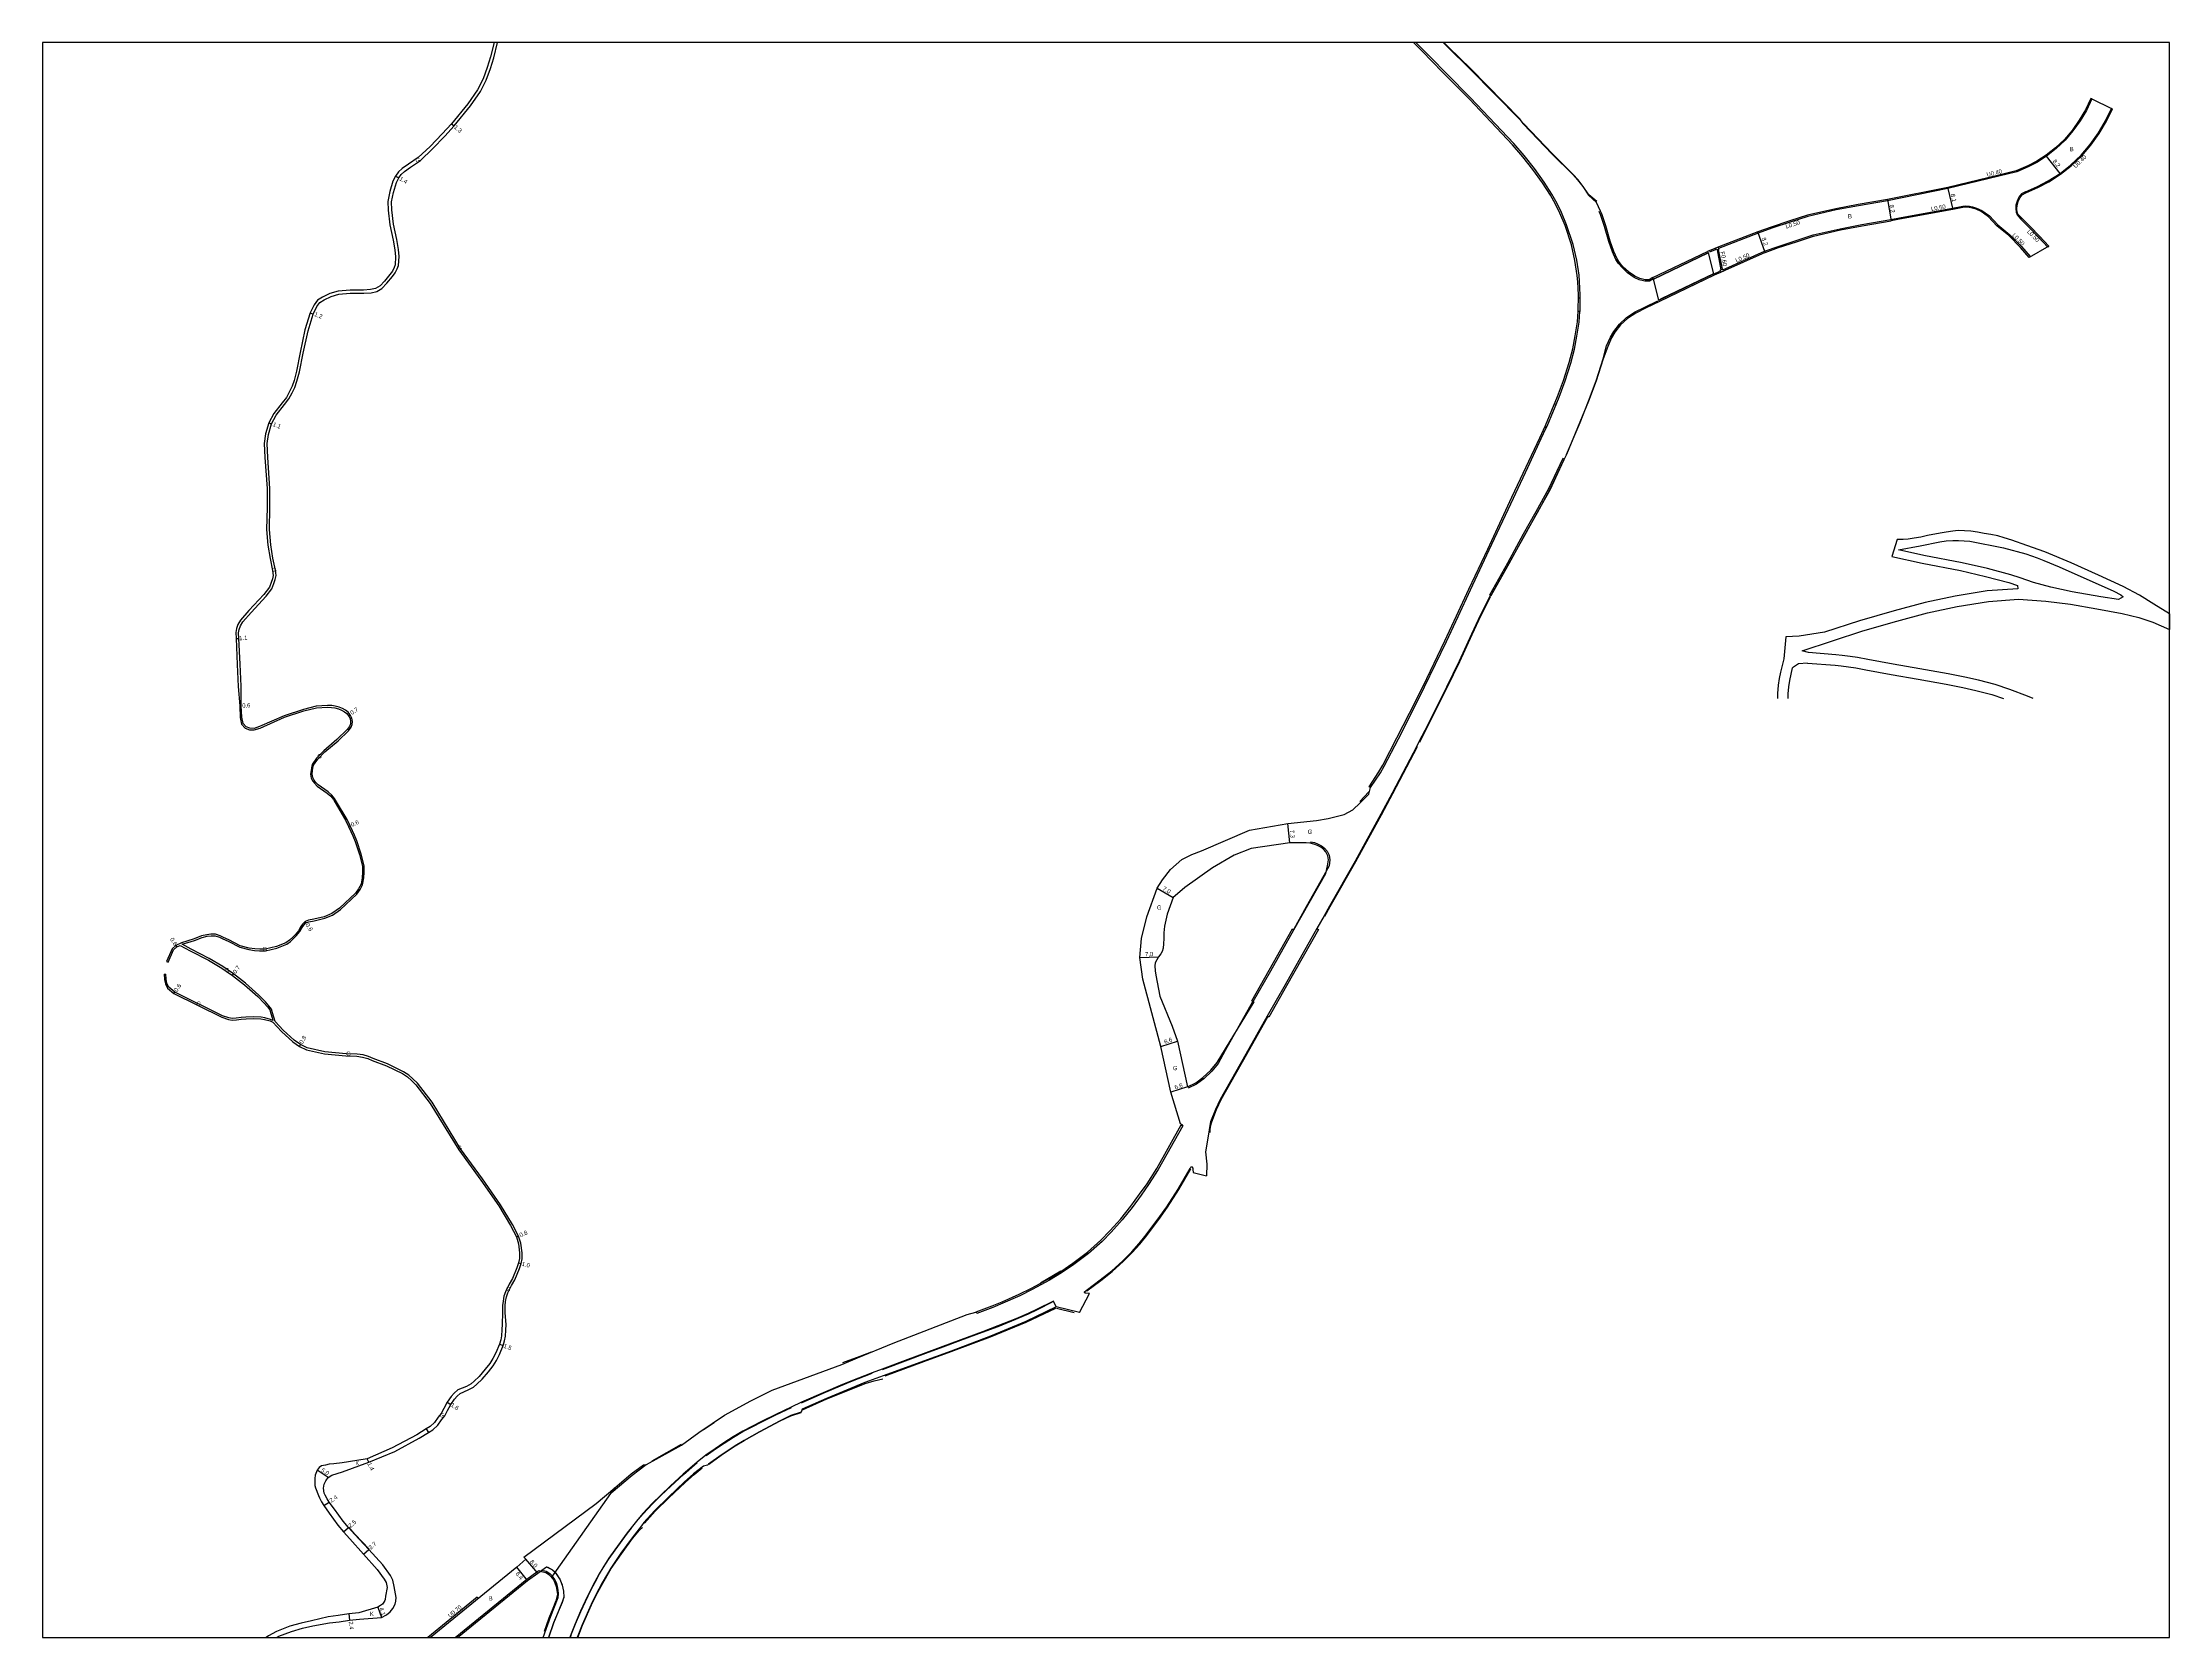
# Model space of a CAD drawing. Header units: metres. Extents: x 0 to 2400, y -93000 to -90000.
# Drawn here: x 1600 to 2400, y -92400 to -91800 of the extents above; entities that cross this region are included whole.
import ezdxf

# ---------------------------------------------------------------- set-up
doc = ezdxf.new("R2010")
doc.units = ezdxf.units.M
doc.header["$LTSCALE"] = 2.5
for name, color, linetype in [('側溝・桝', 7, 'Continuous'), ('図郭', 7, 'Continuous'), ('幅員', 7, 'Continuous'), ('歩道・分離帯・安全施設', 7, 'Continuous'), ('舗装', 7, 'Continuous'), ('道路', 7, 'Continuous')]:
    doc.layers.add(name, color=color, linetype=linetype)
doc.styles.get("Standard").update_dxf_attribs({"font": ''})
doc.styles.get('Standard').set_extended_font_data('@MS PGothic')

msp = doc.modelspace()

# ---------------------------------------------------------------- linework, layer by layer
at = {"layer": '側溝・桝'}
for points in [[(2177.7, -91896), (2178.35, -91895.99), (2178.36, -91894.94), (2178.15, -91889.93), (2177.92, -91887.54), (2177.04, -91881.82), (2175.73, -91875.93), (2173.26, -91868.6), (2171.3, -91863.94), (2169.67, -91860.54), (2167.75, -91857.08), (2164.78, -91852.47), (2161.12, -91847.42), (2157.31, -91842.53), (2153.43, -91838.03), (2137.14, -91820.84), (2128.03, -91811.65), (2122.13, -91805.66), (2116.52, -91800)], [(2370.83, -91821.24), (2370.47, -91821.07), (2368.41, -91825.32), (2366.08, -91829.25), (2363.36, -91833.04), (2360.47, -91836.46), (2357.18, -91839.6), (2353.57, -91842.41), (2350.11, -91844.65), (2346.7, -91846.4), (2342.4, -91848.26), (2335.79, -91849.88), (2316.59, -91854.54), (2293.92, -91859.1)], [(2343.03, -91864.54), (2342.76, -91863.8), (2342.63, -91862.59), (2342.66, -91861.18), (2343.07, -91859.79), (2343.7, -91858.4), (2344.55, -91857.29), (2345.97, -91856.52), (2350.54, -91854.54), (2354.64, -91852.44), (2359.07, -91849.53), (2363.07, -91846.42), (2367.04, -91842.63), (2370.46, -91838.57), (2373.61, -91834.19), (2376.35, -91829.59), (2378.57, -91824.99), (2378.21, -91824.81)], [(2293.99, -91859.5), (2282.98, -91861.38), (2274.68, -91862.99), (2264.01, -91865.41), (2257.35, -91867.61), (2250.42, -91869.88), (2245.31, -91871.71), (2230.43, -91877.48)], [(2295.2, -91866.59), (2298.43, -91866), (2318.45, -91862.32), (2322.25, -91861.57), (2323.45, -91861.48), (2324.75, -91861.53), (2325.91, -91861.8), (2327.47, -91862.25), (2329.44, -91863.19), (2332.26, -91865.22), (2335.44, -91868.62), (2339.94, -91872.28), (2344.39, -91876.77), (2347.63, -91880.5), (2347.25, -91880.83)], [(2232.07, -91885.53), (2247.72, -91878.5), (2252.76, -91876.69), (2259.6, -91874.45), (2265.94, -91872.35), (2276.16, -91870.03), (2284.27, -91868.46), (2295.2, -91866.59)], [(2342.67, -91864.88), (2344.15, -91866.44), (2347.28, -91869.53), (2350.78, -91873.2), (2354.3, -91876.99), (2354.67, -91876.65)], [(2229.86, -91878.02), (2231.28, -91885.55)], [(2231.84, -91885.3), (2230.43, -91877.8)], [(2178.28, -91901.23), (2178.29, -91901.18), (2178.35, -91895.99)], [(2168.71, -91935.92), (2169.31, -91936.17), (2170.42, -91933.44), (2172.74, -91927.3), (2174.78, -91920.58), (2176.19, -91915.4), (2177.12, -91910.47), (2177.96, -91905.18), (2178.28, -91901.23), (2177.63, -91901.23)], [(2165.55, -91945), (2165.88, -91944.29), (2168.34, -91938.55), (2169.31, -91936.17)], [(2099.5, -92080.29), (2103.21, -92074.67), (2104.64, -92072.22), (2110, -92061.91), (2114.74, -92052.55), (2119.85, -92042.38), (2128.09, -92025.38), (2132.47, -92015.94), (2137.11, -92005.94), (2144.15, -91990.84), (2153.26, -91971.37), (2158.62, -91959.86), (2163.72, -91948.96), (2165.55, -91945), (2164.96, -91944.73)], [(2172.27, -91956.78), (2171.77, -91956.53), (2171.67, -91956.73), (2166.45, -91967.92), (2161.65, -91976.6), (2156.97, -91985.01), (2150.98, -91995.81), (2144.22, -92007.88), (2144.52, -92008.03)], [(2055.4, -92160.77), (2061.94, -92149.23), (2070.69, -92133.75)], [(2079.34, -92133.29), (2067.33, -92154.49), (2060.63, -92166.29)], [(2028.84, -92207.51), (2019.63, -92223.96), (2015.99, -92229.66), (2013.17, -92233.67), (2009.82, -92238.21), (2006.03, -92242.88), (2001.96, -92247.51), (1998.55, -92251.04), (1993.48, -92255.56), (1987.96, -92259.73), (1983.31, -92262.86), (1978.7, -92265.64), (1975.52, -92267.4), (1975.21, -92266.83)], [(1975.52, -92267.4), (1972.28, -92269.16), (1967.55, -92271.45), (1961.15, -92274.28), (1957.43, -92275.81), (1951.37, -92278.15), (1951.13, -92277.55)], [(1813.93, -92345.53), (1821.73, -92338.91), (1827.07, -92334.95)], [(1763.51, -92384.84), (1744.87, -92400)], [(1763.95, -92385.38), (1763.51, -92384.84)]]:
    msp.add_lwpolyline(points, dxfattribs=at)
for points in [[(2230.25, -91877.01), (2230.43, -91877.48), (2230.53, -91877.76), (2230.43, -91877.8), (2229.86, -91878.02), (2229.6, -91878.12), (2229.31, -91877.37)], [(2231.36, -91886.39), (2231.03, -91885.66), (2231.28, -91885.55), (2231.84, -91885.3), (2231.94, -91885.25), (2232.07, -91885.53), (2232.27, -91885.98)]]:
    msp.add_lwpolyline(points, close=True, dxfattribs=at)
at = {"layer": '図郭'}
msp.add_lwpolyline([(1600, -92400), (2400, -92400), (2400, -91800), (1600, -91800)], close=True, dxfattribs=at)
at = {"layer": '幅員'}
for points in [[(1753.82, -91830.53), (1754.8, -91831.39)], [(2358.84, -91849.21), (2353.8, -91842.73)], [(1732.76, -91850.22), (1733.96, -91850.96)], [(2316.67, -91854.93), (2318.54, -91862.81)], [(2293.9, -91859), (2295.28, -91867.09)], [(2247.91, -91878.96), (2245.14, -91871.24)], [(1700.71, -91901.7), (1701.83, -91902.14)], [(1685.15, -91943.03), (1686.17, -91943.45)], [(1672.78, -92024.26), (1673.88, -92024.2)], [(1674.15, -92049.5), (1674.75, -92049.48)], [(1715.13, -92053.28), (1715.71, -92052.88)], [(1715.13, -92094.88), (1715.68, -92094.63)], [(2069.16, -92101.1), (2068.38, -92093.85)], [(2019.25, -92118.07), (2025.25, -92121.68)], [(1698.76, -92130.67), (1699.09, -92131.18)], [(1650.18, -92139.64), (1650.52, -92140.15)], [(2012.76, -92144.21), (2019.76, -92143.93)], [(1671.44, -92150.94), (1671.85, -92150.38)], [(1649.4, -92157.71), (1649.73, -92157.2)], [(2020.66, -92177.7), (2026.92, -92175.62)], [(1696.59, -92177.65), (1696.99, -92176.95)], [(2030.67, -92192.82), (2024.4, -92194.87)], [(1778.31, -92249.3), (1779.06, -92248.99)], [(1779.08, -92259.07), (1780.05, -92259.32)], [(1771.88, -92289.72), (1773.3, -92290.22)], [(1752.16, -92311.54), (1753.53, -92312.37)], [(1722.72, -92334.03), (1722.11, -92332.77)], [(1707.44, -92339.82), (1703.29, -92337.04)], [(1705.77, -92350.4), (1707.76, -92349.04)], [(1713.22, -92360.27), (1715.1, -92358.62)], [(1720.75, -92368.71), (1722.76, -92366.9)], [(1782.46, -92378.57), (1778.42, -92373.6)], [(1786.33, -92375.83), (1781.73, -92370.52), (1781.09, -92369.78)], [(1715.21, -92391.16), (1715.49, -92393.55)], [(1726.09, -92388.54), (1727.45, -92392.46)]]:
    msp.add_lwpolyline(points, dxfattribs=at)
at = {"layer": '歩道・分離帯・安全施設'}
for points in [[(2155.74, -91828.83), (2137.04, -91809.79), (2128.87, -91801.75), (2127.11, -91800)], [(2184.6, -91859.84), (2181.65, -91857.26), (2179.44, -91854.11), (2177.43, -91851.48), (2175.85, -91849.71), (2167.98, -91841.85), (2157.04, -91830.41)], [(2205.94, -91888.85), (2204.38, -91889.72), (2202.69, -91889.79), (2200.6, -91889.24), (2198.66, -91888.36), (2196.17, -91886.63), (2194.21, -91884.8), (2192.73, -91883.1), (2191.8, -91881.56), (2190.53, -91878.8), (2189.12, -91874.82), (2187.51, -91869.16), (2186.02, -91864.68), (2185.53, -91863.6)], [(2229.17, -91877.97), (2226.94, -91878.83)], [(2228.52, -91887.12), (2230.89, -91886.05)], [(2188.3, -91914.12), (2189.7, -91910.9), (2191.03, -91908.68), (2193.18, -91905.89), (2195.81, -91903.46), (2199.09, -91901.34), (2202.65, -91899.51), (2207.5, -91897.2)], [(2173.19, -91954.99), (2178.3, -91942.88), (2181.51, -91934.95), (2184.35, -91927.25), (2186.96, -91918.94), (2188.3, -91914.12)], [(2144.81, -92008.18), (2151.55, -91996.13), (2157.54, -91985.33), (2162.22, -91976.92), (2167.04, -91968.22), (2171.49, -91958.69)], [(2117.98, -92063.19), (2120.2, -92058.93), (2128.36, -92042.65), (2133.07, -92032.9), (2137.75, -92022.71), (2140.29, -92017.28), (2144.68, -92008.35)], [(2082.25, -92128.61), (2084.35, -92125.01), (2093.95, -92108.08), (2103.64, -92090.47), (2107.88, -92082.54), (2117.14, -92064.82)], [(2098.82, -92081.89), (2095.43, -92085.46)], [(2076.89, -92100.63), (2078.39, -92100.97), (2079.83, -92101.51), (2081.09, -92102.18), (2082.18, -92103.03), (2083.22, -92104.15), (2083.99, -92105.74), (2084.24, -92107.4), (2083.91, -92109.77)], [(2083.91, -92109.77), (2082.5, -92112.26), (2080.83, -92115.35), (2075.27, -92125.17), (2070.62, -92133.57)], [(2060.79, -92166.62), (2052.82, -92180.74), (2043.2, -92197.77), (2041.41, -92201.45), (2039.64, -92206.17), (2039.32, -92207.44), (2039.1, -92208.9), (2039, -92210)], [(2055.05, -92160.91), (2044.85, -92179.17), (2042.23, -92184.06)], [(2042.23, -92184.06), (2039.83, -92186.98), (2036.82, -92189.86), (2034.04, -92191.83), (2030.94, -92193.36)], [(1992.76, -92269.66), (1998.01, -92265.74), (2002.32, -92262.29), (2006.52, -92258.46), (2009.86, -92255.14), (2012.71, -92252), (2015.33, -92248.76), (2020.54, -92241.85), (2023.16, -92238.09), (2027.4, -92231.5), (2031.88, -92223.74)], [(1983.05, -92262.19), (1975.39, -92266.7)], [(1981.31, -92275.68), (1980.2, -92273.48), (1974.13, -92276.53), (1970.75, -92278.09), (1966.08, -92280.08), (1959.33, -92282.82), (1953.55, -92284.99), (1945.38, -92288.03), (1937.64, -92290.87), (1932.21, -92292.93), (1925.48, -92295.44), (1915.84, -92299.06), (1912.03, -92300.5), (1903.98, -92303.61), (1900.06, -92305.2), (1893.58, -92307.92), (1885.53, -92311.49), (1881.61, -92313.33), (1875.78, -92316.09), (1870.43, -92318.73), (1866.79, -92320.61), (1863.35, -92322.45), (1859.78, -92324.56), (1856.26, -92326.77), (1853.01, -92328.98), (1849.51, -92331.48), (1846.18, -92334.09), (1841, -92338.62), (1836.24, -92342.98), (1832.51, -92346.5), (1829.29, -92349.66), (1825.81, -92353.42), (1823.95, -92355.58), (1821.4, -92358.74), (1819.87, -92360.69), (1815.23, -92367.03), (1813.05, -92370.22), (1810.74, -92373.79), (1809.41, -92376.02), (1807.71, -92379.08), (1806.23, -92381.94), (1804.04, -92386.38), (1802.31, -92390.13), (1800.28, -92394.82), (1798.84, -92398.6), (1798.39, -92400)], [(1981.31, -92275.68), (1980.2, -92273.48), (1974.13, -92276.53), (1970.75, -92278.09), (1966.08, -92280.08), (1959.33, -92282.82), (1953.55, -92284.99), (1945.38, -92288.03), (1937.64, -92290.87), (1932.21, -92292.93), (1925.48, -92295.44), (1915.84, -92299.06), (1912.03, -92300.5), (1903.98, -92303.61), (1900.06, -92305.2), (1893.58, -92307.92), (1885.53, -92311.49), (1881.61, -92313.33), (1875.78, -92316.09), (1870.43, -92318.73), (1866.79, -92320.61), (1863.35, -92322.45), (1859.78, -92324.56), (1856.26, -92326.77), (1853.01, -92328.98), (1849.51, -92331.48), (1846.18, -92334.09), (1841, -92338.62), (1836.24, -92342.98), (1832.51, -92346.5), (1829.29, -92349.66), (1825.81, -92353.42), (1823.95, -92355.58), (1821.4, -92358.74), (1819.87, -92360.69), (1815.23, -92367.03), (1813.05, -92370.22), (1810.74, -92373.79), (1809.41, -92376.02), (1807.71, -92379.08), (1806.23, -92381.94), (1804.04, -92386.38), (1802.31, -92390.13), (1800.28, -92394.82), (1798.84, -92398.6), (1798.39, -92400)], [(1915.9, -92299.19), (1925.53, -92295.58), (1932.26, -92293.06), (1937.69, -92291.01), (1945.43, -92288.17), (1953.6, -92285.12), (1959.38, -92282.96), (1966.14, -92280.21), (1970.81, -92278.23), (1974.19, -92276.66), (1979.89, -92273.79)], [(1916.99, -92301.52), (1931.45, -92296.21), (1941.78, -92292.45), (1956.58, -92286.87), (1969.96, -92281.36), (1981.15, -92276.18)], [(1981.35, -92276.08), (1988.02, -92277.74)], [(1911.65, -92292.65), (1907.44, -92294.31), (1900.9, -92296.67)], [(1885.41, -92311.7), (1893.64, -92308.06), (1900.11, -92305.34), (1904.03, -92303.75), (1912.09, -92300.63)], [(1885.85, -92314.34), (1895, -92310.29), (1900.96, -92307.8), (1909.43, -92304.44), (1912.78, -92303.4), (1916.05, -92302.75)], [(1852.66, -92319.3), (1848.6, -92321.91)], [(1849.59, -92331.59), (1853.09, -92329.1), (1856.34, -92326.89), (1859.86, -92324.68), (1863.42, -92322.57), (1866.85, -92320.73), (1870.5, -92318.86), (1875.85, -92316.22), (1881.67, -92313.46)], [(1850.62, -92334.77), (1855.3, -92331.46), (1860.58, -92327.96), (1863.89, -92325.92), (1869.7, -92322.62), (1877.4, -92318.53), (1881.5, -92316.59), (1885.31, -92315.33)], [(1840.19, -92327.46), (1829.17, -92333.73)], [(1824.06, -92355.67), (1825.92, -92353.51), (1829.39, -92349.76), (1832.61, -92346.61), (1836.34, -92343.08), (1841.1, -92338.73), (1846.27, -92334.2)], [(1826.45, -92356.94), (1830.41, -92352.52), (1835.61, -92347.51), (1841.74, -92341.75), (1845.1, -92338.73), (1848.14, -92336.22)], [(1722.83, -92366.84), (1717.52, -92361.14), (1715.17, -92358.55)], [(1798.54, -92400), (1798.98, -92398.64), (1800.41, -92394.88), (1802.44, -92390.19), (1804.17, -92386.44), (1806.36, -92382), (1807.84, -92379.15), (1809.53, -92376.09), (1810.87, -92373.86), (1813.17, -92370.3), (1815.35, -92367.12), (1819.99, -92360.77), (1821.51, -92358.83)], [(1801.36, -92400), (1803.07, -92395.36), (1806.48, -92387.72), (1808.26, -92384.08), (1810.7, -92379.57), (1813.91, -92374.11), (1817.74, -92368.52), (1821.9, -92362.71), (1824.55, -92359.64), (1825.66, -92358.62)], [(1755.17, -92400), (1782.1, -92378.09), (1785.98, -92375.34), (1786.66, -92374.83), (1787.63, -92375.13), (1789.26, -92375.58), (1790.49, -92376.28), (1791.17, -92377.05), (1792.31, -92378.49)], [(1787.86, -92374.68), (1789.54, -92373.38), (1790.1, -92373.54), (1791.84, -92374.51), (1792.82, -92375.46)], [(1789.52, -92373.48), (1790.06, -92373.63), (1791.78, -92374.6), (1792.79, -92375.51)], [(1792.79, -92375.51), (1794.53, -92378.02), (1795.48, -92380.33), (1795.97, -92382.58), (1796.04, -92384.89), (1795.41, -92386.82), (1792.23, -92394.45), (1790.31, -92400)], [(1790.42, -92400), (1792.33, -92394.49), (1795.51, -92386.86), (1796.14, -92384.9), (1796.07, -92382.56), (1795.58, -92380.3), (1794.62, -92377.97), (1793.14, -92375.84), (1792.82, -92375.46)], [(1790.42, -92400), (1792.33, -92394.49), (1795.51, -92386.86), (1796.14, -92384.9), (1796.07, -92382.56), (1795.58, -92380.3), (1794.62, -92377.97), (1793.14, -92375.84), (1792.82, -92375.46)], [(1792.31, -92378.49), (1793.25, -92380.82), (1793.65, -92383.76), (1793.05, -92386.2), (1791.93, -92389.05), (1790.48, -92392.75), (1788.69, -92397.7)]]:
    msp.add_lwpolyline(points, dxfattribs=at)
at = {"layer": '舗装'}
msp.add_lwpolyline([(1744.33, -92321.56), (1745.21, -92322.89)], dxfattribs=at)
at = {"layer": '道路'}
for points in [[(1769.82, -91800), (1768.46, -91805.44), (1767.26, -91809.35), (1765.69, -91813.68), (1763.62, -91817.79), (1759.98, -91823.03), (1753.82, -91830.53), (1750.31, -91834.29), (1745.74, -91839.08)], [(1746.68, -91839.98), (1751.26, -91835.18), (1754.8, -91831.39), (1761.02, -91823.82), (1764.74, -91818.46), (1766.88, -91814.2), (1768.5, -91809.76), (1769.71, -91805.79), (1771.14, -91800)], [(2119.87, -91804.3), (2115.61, -91800)], [(2126.8, -91800), (2128.7, -91801.91), (2136.91, -91809.91), (2155.61, -91828.95), (2156.91, -91830.54), (2167.85, -91841.97), (2175.71, -91849.83), (2177.29, -91851.59), (2179.3, -91854.22), (2181.5, -91857.36), (2184.51, -91860.21)], [(2098.96, -92079.94), (2102.66, -92074.33), (2104.07, -92071.91), (2109.42, -92061.61), (2114.16, -92052.26), (2119.27, -92042.09), (2127.5, -92025.1), (2131.88, -92015.67), (2136.52, -92005.67), (2143.56, -91990.57), (2152.67, -91971.09), (2158.03, -91959.58), (2163.13, -91948.68), (2165.28, -91944.03), (2167.74, -91938.3), (2169.82, -91933.21), (2172.12, -91927.09), (2174.16, -91920.4), (2175.56, -91915.26), (2176.48, -91910.36), (2177.32, -91905.1), (2177.64, -91901.15), (2177.71, -91894.95), (2177.5, -91889.97), (2177.28, -91887.62), (2176.4, -91881.94), (2175.1, -91876.1), (2172.65, -91868.83), (2170.71, -91864.21), (2169.09, -91860.84), (2167.19, -91857.41), (2164.24, -91852.84), (2160.6, -91847.81), (2156.8, -91842.94), (2152.95, -91838.46), (2136.67, -91821.29), (2127.57, -91812.11), (2121.67, -91806.11), (2119.87, -91804.3)], [(2370.83, -91821.24), (2368.77, -91825.51), (2366.41, -91829.47), (2363.67, -91833.28), (2360.76, -91836.73), (2357.44, -91839.9), (2353.8, -91842.73), (2350.31, -91844.99), (2346.87, -91846.76), (2342.53, -91848.64)], [(2370.83, -91821.24), (2378.21, -91824.81)], [(2345.79, -91856.16), (2350.37, -91854.18), (2354.44, -91852.09), (2358.84, -91849.21), (2362.8, -91846.12), (2366.75, -91842.35), (2370.14, -91838.33), (2373.28, -91833.97), (2376, -91829.4), (2378.21, -91824.81)], [(1745.74, -91839.08), (1741.34, -91843.24), (1737.67, -91845.75), (1735.22, -91847.45), (1733.89, -91848.68), (1732.76, -91850.22), (1731.78, -91852.2), (1730.64, -91856.08), (1729.89, -91859.75), (1730, -91863.01), (1730.63, -91868.6), (1731.85, -91874.3), (1732.48, -91878.01), (1732.75, -91880.61)], [(1734.14, -91880.47), (1733.87, -91877.81), (1733.23, -91874.04), (1732.01, -91868.37), (1731.4, -91862.91), (1731.3, -91859.87), (1732, -91856.42), (1733.09, -91852.71), (1733.96, -91850.96), (1734.94, -91849.61), (1736.1, -91848.54), (1738.46, -91846.9), (1742.17, -91844.36), (1746.68, -91839.98)], [(2342.53, -91848.64), (2335.88, -91850.27), (2316.67, -91854.93), (2293.99, -91859.5), (2293.92, -91859.1), (2293.9, -91859)], [(2205.96, -91888.96), (2205.7, -91888.41), (2204.24, -91889.23), (2202.75, -91889.28), (2200.77, -91888.77), (2198.91, -91887.92), (2196.48, -91886.24), (2194.57, -91884.45), (2193.13, -91882.81), (2192.25, -91881.33), (2191, -91878.61), (2189.59, -91874.67), (2187.98, -91869.01), (2186.49, -91864.49), (2185.98, -91863.39), (2184.51, -91860.21)], [(2293.9, -91859), (2282.89, -91860.88), (2274.57, -91862.5), (2263.88, -91864.93), (2257.19, -91867.13), (2250.25, -91869.41), (2245.14, -91871.24)], [(2347.25, -91880.83), (2344.03, -91877.11), (2339.6, -91872.65), (2335.1, -91868.98), (2331.93, -91865.6), (2329.18, -91863.62), (2327.29, -91862.72), (2325.79, -91862.28), (2324.68, -91862.03), (2323.46, -91861.98), (2322.31, -91862.06), (2318.54, -91862.81), (2298.52, -91866.49), (2295.28, -91867.09)], [(2345.79, -91856.16), (2344.29, -91856.98), (2343.36, -91858.2), (2342.69, -91859.65), (2342.26, -91861.12), (2342.23, -91862.6), (2342.36, -91863.84), (2342.67, -91864.88)], [(2245.14, -91871.24), (2230.53, -91876.9), (2228.99, -91877.5), (2226.26, -91878.56), (2226.52, -91879.1), (2205.96, -91888.96)], [(2247.91, -91878.96), (2252.92, -91877.16), (2259.76, -91874.92), (2266.07, -91872.84), (2276.26, -91870.52), (2284.36, -91868.95), (2295.28, -91867.09)], [(2354.67, -91876.65), (2351.14, -91872.86), (2347.63, -91869.18), (2344.5, -91866.09), (2343.03, -91864.54), (2342.67, -91864.88)], [(2247.91, -91878.96), (2232.71, -91885.78), (2231.1, -91886.51), (2228.73, -91887.57), (2228.47, -91887.03), (2209.07, -91896.34), (2207.91, -91896.89), (2208.17, -91897.43), (2202.87, -91899.96), (2199.34, -91901.77), (2196.12, -91903.86), (2193.55, -91906.23), (2191.44, -91908.96), (2190.15, -91911.13), (2188.76, -91914.32)], [(2205.7, -91888.41), (2226.26, -91878.56)], [(2226.52, -91879.1), (2205.96, -91888.96)], [(2226.26, -91878.56), (2226.52, -91879.1)], [(2354.67, -91876.65), (2347.25, -91880.83)], [(1732.75, -91880.61), (1732.66, -91883.63), (1732.28, -91884.68), (1731.6, -91885.97), (1730.67, -91887.27), (1728.64, -91889.77), (1726.94, -91891.54), (1725.24, -91892.49), (1723.38, -91892.93), (1720.78, -91893.13), (1715.68, -91893.13), (1711.22, -91893.5), (1708.11, -91894.46), (1705.34, -91895.74), (1703.48, -91896.94), (1702.18, -91898.64), (1700.71, -91901.7), (1698.69, -91908.13), (1696.91, -91916.58)], [(1698.09, -91916.82), (1699.85, -91908.43), (1701.83, -91902.14), (1703.21, -91899.27), (1704.31, -91897.83), (1705.91, -91896.79), (1708.54, -91895.59), (1711.45, -91894.68), (1715.73, -91894.33), (1720.83, -91894.34), (1723.57, -91894.11), (1725.68, -91893.62), (1727.68, -91892.5), (1729.54, -91890.57), (1731.62, -91887.99), (1732.62, -91886.61), (1733.38, -91885.17), (1733.84, -91883.89), (1734.14, -91880.47)], [(2207.91, -91896.89), (2228.47, -91887.03)], [(2228.73, -91887.57), (2208.17, -91897.43)], [(2228.47, -91887.03), (2228.73, -91887.57)], [(2205.96, -91888.96), (2205.7, -91888.41)], [(2208.17, -91897.43), (2207.91, -91896.89)], [(1696.91, -91916.58), (1695.52, -91923.64), (1694.62, -91927.1), (1693.86, -91929.29), (1692.86, -91931.33), (1691.7, -91933.5), (1690.18, -91935.5), (1687, -91939.59), (1685.15, -91943.03), (1683.9, -91947.21), (1683.33, -91950.85), (1683.62, -91956.14), (1684.45, -91967.77), (1684.44, -91974.9), (1684.28, -91983.19), (1684.79, -91989.08), (1685.6, -91994.13), (1686.53, -91998.62), (1686.71, -92000.48), (1686.46, -92001.76), (1686.01, -92003.18), (1685.33, -92004.93), (1683.27, -92007.6), (1677.59, -92013.64), (1674.48, -92017.24), (1673.5, -92018.89), (1672.91, -92020.49), (1672.65, -92021.95), (1672.78, -92024.26), (1673.24, -92033.93), (1673.64, -92042.24)], [(1674.74, -92042.19), (1674.34, -92033.87), (1673.88, -92024.2), (1673.76, -92022.02), (1673.97, -92020.78), (1674.5, -92019.37), (1675.38, -92017.88), (1678.41, -92014.38), (1684.11, -92008.32), (1686.29, -92005.47), (1687.05, -92003.55), (1687.53, -92002.02), (1687.82, -92000.54), (1687.62, -91998.46), (1686.68, -91993.93), (1685.88, -91988.95), (1685.38, -91983.15), (1685.54, -91974.91), (1685.55, -91967.74), (1684.72, -91956.07), (1684.44, -91950.9), (1684.98, -91947.45), (1686.17, -91943.45), (1687.92, -91940.2), (1691.05, -91936.17), (1692.62, -91934.1), (1693.84, -91931.83), (1694.88, -91929.72), (1695.67, -91927.42), (1696.6, -91923.87), (1698.09, -91916.82)], [(2188.76, -91914.32), (2186.94, -91918.93), (2184.33, -91927.24), (2181.49, -91934.95), (2178.28, -91942.87), (2173.17, -91954.98), (2172.18, -91956.97), (2166.96, -91968.18), (2162.14, -91976.87), (2157.46, -91985.28), (2151.47, -91996.08), (2144.73, -92008.13), (2144.52, -92008.03), (2140.03, -92017.15), (2137.49, -92022.59), (2132.81, -92032.77), (2128.1, -92042.52), (2119.94, -92058.8), (2117.72, -92063.06), (2116.88, -92064.69), (2107.62, -92082.41), (2103.38, -92090.33), (2093.69, -92107.94), (2084.1, -92124.87), (2082, -92128.47), (2079.34, -92133.29), (2079.93, -92133.63), (2067.92, -92154.82), (2061.23, -92166.63), (2060.63, -92166.29), (2052.57, -92180.6), (2042.95, -92197.64), (2041.14, -92201.34), (2039.36, -92206.08), (2039.04, -92207.39), (2038.82, -92208.87), (2038.72, -92209.97), (2037.38, -92217.34), (2037.88, -92221.93), (2037.76, -92226.32)], [(2400, -92014.93), (2394.18, -92011.26), (2388.67, -92007.93), (2382.53, -92004.68), (2373.31, -92000.43), (2363.03, -91995.72), (2353.11, -91991.65), (2346.3, -91989.17), (2340.67, -91987.2), (2337.88, -91986.31), (2335.4, -91985.61), (2332.8, -91985.06), (2330.33, -91984.64), (2327.77, -91984.2), (2325.26, -91983.88), (2322.86, -91983.7), (2320.55, -91983.63), (2318.46, -91983.78), (2316.03, -91984.15), (2313.75, -91984.58), (2309.03, -91985.46), (2306.5, -91986.02), (2303.95, -91986.49), (2301.76, -91986.77), (2299.8, -91986.91), (2297.56, -91986.98)], [(2297.56, -91986.98), (2295.6, -91993.4)], [(2298.14, -91990.88), (2306.2, -91989.4), (2313.64, -91987.83), (2316.02, -91987.45), (2318.57, -91987.27), (2320.66, -91987.27), (2324.95, -91987.61), (2337.58, -91990.11), (2346.02, -91992.36), (2350.3, -91993.87), (2352.79, -91994.86), (2358.57, -91997.3), (2379.02, -92006.35), (2381.74, -92007.81), (2382.63, -92008.58), (2380.84, -92009.55), (2374.18, -92008.49), (2363.36, -92006.68), (2355.32, -92004.86), (2348.83, -92003.16), (2343.81, -92001.4)], [(2343.81, -92001.4), (2340.39, -92000.28), (2331.54, -91997.91), (2322.01, -91995.68), (2307.62, -91992.92), (2298.14, -91990.88)], [(2295.6, -91993.4), (2307.03, -91995.86), (2321.39, -91998.61), (2330.8, -92000.82), (2339.54, -92003.16), (2342.88, -92004.25)], [(2342.95, -92005.46), (2331.46, -92006.3), (2319.38, -92008.27), (2308.12, -92010.68), (2296.4, -92013.77), (2283.44, -92017.49), (2270.27, -92021.87)], [(2342.88, -92004.25), (2342.95, -92005.46)], [(2261.82, -92028.88), (2284.62, -92021.32), (2297.47, -92017.63), (2309.05, -92014.57), (2320.12, -92012.2), (2331.93, -92010.28), (2343.24, -92009.45)], [(2343.24, -92009.45), (2353.45, -92010.18), (2362.75, -92011.31), (2372.69, -92013.09), (2382.25, -92014.83), (2388.49, -92016.34), (2393.74, -92018.09), (2400, -92020.84)], [(2400, -92014.93), (2400, -92020.84)], [(2270.27, -92021.87), (2260.74, -92023.28), (2255.66, -92023.51), (2254.98, -92031.82)], [(2254.98, -92031.82), (2254.3, -92034.31), (2253.75, -92036.83), (2253.25, -92039.27), (2252.83, -92041.8), (2252.53, -92044.88), (2252.54, -92046.76)], [(2264.18, -92029.5), (2261.82, -92028.88)], [(2348.68, -92046.76), (2346.6, -92045.9), (2339.95, -92043.37), (2334.41, -92041.48), (2328.18, -92039.84), (2323.04, -92038.7), (2316.74, -92037.5), (2306.16, -92035.61), (2296.09, -92033.81), (2286.51, -92032.04), (2282.68, -92031.35), (2279.87, -92030.95), (2276.95, -92030.55), (2274.56, -92030.3), (2264.18, -92029.5)], [(2256.54, -92046.76), (2256.53, -92045.06), (2256.8, -92042.33), (2257.19, -92039.99), (2257.66, -92037.65), (2258.18, -92035.26)], [(2263.87, -92033.49), (2260.51, -92033.68), (2258.18, -92035.26)], [(2263.87, -92033.49), (2274.2, -92034.29), (2276.47, -92034.52), (2279.32, -92034.91), (2282.04, -92035.29), (2285.79, -92035.98), (2295.38, -92037.75), (2305.46, -92039.55), (2316.01, -92041.43), (2322.23, -92042.62), (2327.23, -92043.73), (2333.25, -92045.31), (2337.52, -92046.76)], [(1673.64, -92042.24), (1674.15, -92049.5), (1674.35, -92053.9), (1674.87, -92056.42), (1676.25, -92057.9), (1677.83, -92058.52), (1679.62, -92058.6), (1681.83, -92057.91), (1691.06, -92053.81), (1698.3, -92051.43), (1703.03, -92050.29)], [(1702.89, -92049.7), (1698.14, -92050.85), (1690.84, -92053.25), (1681.62, -92057.35), (1679.54, -92058), (1677.95, -92057.93), (1676.6, -92057.39), (1675.42, -92056.13), (1674.95, -92053.82), (1674.75, -92049.48), (1674.74, -92042.19)], [(1711.16, -92062.69), (1715.04, -92058.95), (1716.07, -92057.6), (1716.48, -92056.49), (1716.56, -92055.39), (1716.39, -92054.13), (1715.71, -92052.88), (1714.92, -92051.93), (1713.93, -92051.14), (1712.8, -92050.56), (1711.58, -92049.99), (1710.07, -92049.63), (1708.75, -92049.44), (1707.13, -92049.37), (1702.89, -92049.7)], [(1703.03, -92050.29), (1707.14, -92050.07), (1708.68, -92050.14), (1709.94, -92050.32), (1711.35, -92050.66), (1712.49, -92051.19), (1713.55, -92051.73), (1714.43, -92052.44), (1715.13, -92053.28), (1715.72, -92054.35), (1715.85, -92055.41), (1715.79, -92056.35), (1715.45, -92057.26), (1714.52, -92058.49), (1710.67, -92062.19)], [(1710.67, -92062.19), (1705.81, -92066.4), (1703.04, -92069.18), (1701.4, -92071.57), (1701.11, -92072.82), (1700.99, -92073.88), (1700.83, -92075.24), (1701.03, -92076.69), (1701.62, -92077.83), (1702.25, -92078.64), (1703.3, -92079.71), (1704.53, -92080.58), (1705.81, -92081.49), (1707.08, -92082.38), (1708.38, -92083.56), (1709.38, -92084.75), (1710.08, -92085.95), (1713.99, -92092.54), (1715.13, -92094.88), (1715.98, -92096.82), (1716.73, -92098.46), (1717.63, -92100.58), (1719.22, -92105.45), (1720.33, -92109.85), (1720.36, -92112.09), (1720.23, -92114.18), (1719.8, -92116.63), (1718.9, -92118.36), (1717.71, -92120.02)], [(1718.2, -92120.37), (1719.41, -92118.67), (1720.38, -92116.83), (1720.83, -92114.25), (1720.96, -92112.1), (1720.93, -92109.78), (1719.8, -92105.28), (1718.19, -92100.37), (1717.28, -92098.22), (1716.53, -92096.58), (1715.68, -92094.63), (1714.52, -92092.26), (1710.59, -92085.64), (1709.87, -92084.4), (1708.81, -92083.15), (1707.46, -92081.91), (1706.16, -92081), (1704.88, -92080.1), (1703.69, -92079.25), (1702.7, -92078.25), (1702.13, -92077.51), (1701.61, -92076.51), (1701.44, -92075.24), (1701.59, -92073.95), (1701.71, -92072.92), (1701.96, -92071.81), (1703.51, -92069.57), (1706.22, -92066.84), (1711.16, -92062.69)], [(2095.59, -92086.02), (2098.83, -92082.76), (2099.5, -92080.29), (2098.96, -92079.94)], [(2027.96, -92206.75), (2024.4, -92194.87), (2020.66, -92177.7), (2013.86, -92152.34), (2012.76, -92144.21), (2013.3, -92137), (2015.33, -92128.96), (2019.25, -92118.07), (2021.22, -92114.95), (2024.26, -92111.16), (2028.54, -92107.35), (2032.34, -92105.4), (2035.86, -92104.13), (2053.97, -92096.34), (2068.38, -92093.85), (2079.15, -92092.62), (2083.6, -92091.93), (2089.57, -92090.35), (2092.78, -92088.6), (2095.59, -92086.02)], [(2083.31, -92109.69), (2083.64, -92107.41), (2083.41, -92105.92), (2082.72, -92104.49), (2081.77, -92103.47), (2080.76, -92102.69), (2079.58, -92102.06), (2078.22, -92101.54), (2076.76, -92101.22), (2075.24, -92101.1), (2073.84, -92101.08), (2069.16, -92101.1), (2054.58, -92103.26), (2048.21, -92105.68), (2040, -92110.41), (2029.67, -92117.87), (2026.84, -92120.21), (2025.25, -92121.68), (2022.96, -92127.85), (2021.95, -92132.4), (2021.72, -92134.95), (2021.71, -92137.11), (2021.68, -92139.03), (2021.46, -92140.72), (2021.14, -92141.94), (2020.62, -92142.88), (2019.76, -92143.93), (2018.48, -92146.15), (2018.32, -92147.38), (2018.53, -92149.26), (2018.73, -92150.79), (2020.31, -92158.79), (2024.84, -92170.04), (2026.92, -92175.62), (2030.67, -92192.82), (2033.74, -92191.31), (2036.44, -92189.39), (2039.39, -92186.57), (2041.76, -92183.68)], [(2041.76, -92183.68), (2055.68, -92160.93), (2054.83, -92160.45), (2061.37, -92148.91), (2070.13, -92133.43), (2070.69, -92133.75), (2082.63, -92112.62), (2083.31, -92109.69)], [(1717.71, -92120.02), (1711.67, -92125.66), (1708.81, -92127.69), (1705.94, -92128.87), (1702, -92129.81), (1700, -92130.15), (1698.76, -92130.67), (1697.78, -92131.62), (1697.18, -92132.6), (1696.23, -92134.13), (1695.09, -92135.55), (1694.14, -92136.56), (1692.88, -92137.71), (1691.57, -92138.69), (1687.94, -92140.09), (1683.76, -92141.07), (1681.68, -92141.1), (1679.81, -92140.97), (1677.66, -92140.66), (1674.38, -92139.79), (1670.07, -92137.55), (1668.08, -92136.66), (1666.76, -92136.04), (1665.01, -92135.42), (1663.35, -92135.42), (1661.85, -92135.62), (1659.84, -92136.07), (1656.99, -92137.2), (1652.27, -92138.68)], [(1652.48, -92139.24), (1657.19, -92137.76), (1660.01, -92136.64), (1661.95, -92136.21), (1663.39, -92136.02), (1664.9, -92136.02), (1666.53, -92136.59), (1667.83, -92137.2), (1669.8, -92138.09), (1674.16, -92140.35), (1677.55, -92141.25), (1679.75, -92141.57), (1681.66, -92141.7), (1683.84, -92141.67), (1688.11, -92140.66), (1691.87, -92139.22), (1693.26, -92138.17), (1694.56, -92136.99), (1695.54, -92135.94), (1696.72, -92134.47), (1697.69, -92132.91), (1698.25, -92132), (1699.09, -92131.18), (1700.17, -92130.73), (1702.12, -92130.4), (1706.13, -92129.44), (1709.1, -92128.22), (1712.04, -92126.13), (1718.2, -92120.37)], [(1652.27, -92138.68), (1650.18, -92139.64), (1648.78, -92140.98), (1646.65, -92145.71)], [(1647.2, -92145.95), (1649.28, -92141.34), (1650.52, -92140.15), (1651.73, -92139.63)], [(1651.73, -92139.63), (1655.57, -92141.67), (1662.39, -92145.21), (1667.45, -92148.2), (1671.44, -92150.94), (1675.92, -92154.43), (1680.93, -92158.85), (1683.34, -92161.35), (1684.6, -92162.79), (1685.48, -92163.93), (1685.88, -92165.24), (1686.35, -92166.85), (1686.62, -92167.9)], [(1687.44, -92168.26), (1687.03, -92166.66), (1686.55, -92165.04), (1686.11, -92163.6), (1685.14, -92162.34), (1683.86, -92160.88), (1681.41, -92158.35), (1676.37, -92153.89), (1671.85, -92150.38), (1667.83, -92147.61), (1662.73, -92144.6), (1655.89, -92141.05), (1652.48, -92139.24)], [(1645.79, -92150.53), (1646.39, -92150.51)], [(1645.79, -92150.53), (1645.86, -92152.48), (1646.2, -92154.13), (1647.01, -92155.74), (1649.4, -92157.71), (1667.5, -92166.7), (1669.93, -92167.47), (1671.32, -92167.81), (1672.91, -92167.66), (1674.73, -92167.39), (1676.53, -92167.23), (1679.2, -92167.14), (1682.12, -92167.24), (1683.48, -92167.51), (1685.56, -92168.04), (1686.64, -92168.57)], [(1686.62, -92167.9), (1685.76, -92167.47), (1683.61, -92166.92), (1682.19, -92166.65), (1679.2, -92166.54), (1676.49, -92166.63), (1674.66, -92166.79), (1672.83, -92167.07), (1671.36, -92167.2), (1670.1, -92166.89), (1667.72, -92166.14), (1649.73, -92157.2), (1647.49, -92155.35), (1646.78, -92153.94), (1646.46, -92152.41), (1646.39, -92150.51)], [(1646.65, -92145.71), (1647.2, -92145.95)], [(1686.64, -92168.57), (1689.9, -92172.08), (1694.14, -92175.95), (1696.59, -92177.65), (1699.28, -92178.94), (1706, -92180.49), (1714.12, -92181.22), (1718.25, -92181.37), (1720.4, -92181.65), (1722.32, -92182.21), (1724.03, -92182.89), (1729.37, -92184.94), (1735.35, -92187.86), (1737.32, -92189.07), (1738.77, -92190.45), (1740.39, -92192.05), (1745.86, -92199.07), (1756.55, -92216.57)], [(1757.23, -92216.15), (1746.52, -92198.61), (1740.99, -92191.52), (1739.33, -92189.87), (1737.81, -92188.43), (1735.73, -92187.16), (1729.69, -92184.2), (1724.32, -92182.15), (1722.58, -92181.45), (1720.56, -92180.86), (1718.32, -92180.57), (1714.17, -92180.43), (1706.13, -92179.7), (1699.55, -92178.18), (1696.99, -92176.95), (1694.64, -92175.32), (1690.47, -92171.51), (1687.44, -92168.26)], [(1975.21, -92266.83), (1978.38, -92265.08), (1982.96, -92262.32), (1987.58, -92259.2), (1993.06, -92255.06), (1998.1, -92250.57), (2001.48, -92247.07), (2005.54, -92242.46), (2009.31, -92237.81), (2012.65, -92233.29), (2015.45, -92229.3), (2019.07, -92223.63), (2028.28, -92207.18), (2028.84, -92207.51), (2028.94, -92207.33), (2027.96, -92206.75)], [(1756.55, -92216.57), (1764.8, -92227.97), (1771.6, -92237.63), (1776.03, -92245.04), (1778.31, -92249.3), (1779.08, -92251.89)], [(1779.84, -92251.67), (1779.06, -92248.99), (1776.72, -92244.65), (1772.27, -92237.2), (1765.45, -92227.51), (1757.23, -92216.15)], [(1993.8, -92270.59), (1992.47, -92270.48), (1992.21, -92270.42), (1992.05, -92270.35), (1991.95, -92270.25), (1991.89, -92270.15), (1991.89, -92270.01), (1991.92, -92269.92), (1992.59, -92269.43), (1997.84, -92265.52), (2002.14, -92262.08), (2006.33, -92258.26), (2009.66, -92254.95), (2012.5, -92251.82), (2015.1, -92248.59), (2020.31, -92241.68), (2022.93, -92237.94), (2027.16, -92231.36), (2031.64, -92223.6), (2031.94, -92223.05), (2032.03, -92222.95), (2032.19, -92222.92), (2032.4, -92222.95), (2032.5, -92223.07), (2032.58, -92223.24), (2032.66, -92223.59), (2032.71, -92223.97), (2032.8, -92225.08)], [(2032.8, -92225.08), (2037.76, -92226.32)], [(1779.08, -92251.89), (1779.44, -92255.32), (1779.35, -92257.43), (1779.08, -92259.07), (1778.44, -92260.91), (1776.8, -92265.01), (1775.46, -92267.15), (1774.09, -92269.95), (1773.52, -92271.65), (1773.2, -92273.46), (1773.05, -92275.16), (1773.05, -92277.93)], [(1774.05, -92277.93), (1774.05, -92275.2), (1774.19, -92273.59), (1774.5, -92271.9), (1775.02, -92270.33), (1776.34, -92267.64), (1777.69, -92265.46), (1779.38, -92261.26), (1780.05, -92259.32), (1780.35, -92257.53), (1780.44, -92255.3), (1779.84, -92251.67)], [(1951.13, -92277.55), (1957.19, -92275.2), (1960.9, -92273.68), (1967.28, -92270.86), (1971.98, -92268.58), (1975.21, -92266.83)], [(1990.06, -92277.76), (1993.8, -92270.59)], [(1773.05, -92277.93), (1772.87, -92282.2), (1772.77, -92284.3), (1772.64, -92286.47), (1772.33, -92288.09), (1771.88, -92289.72), (1770.48, -92292.96), (1769.41, -92295.11), (1768.26, -92296.91), (1766.53, -92299.12), (1764.21, -92301.81), (1762.39, -92303.6), (1761.2, -92304.61), (1759.42, -92305.57)], [(1760.14, -92306.89), (1762.05, -92305.86), (1763.4, -92304.71), (1765.31, -92302.84), (1767.69, -92300.08), (1769.48, -92297.77), (1770.71, -92295.85), (1771.84, -92293.6), (1773.3, -92290.22), (1773.8, -92288.43), (1774.13, -92286.66), (1774.27, -92284.38), (1774.37, -92282.21), (1774.05, -92277.93)], [(1827.23, -92334.94), (1840.32, -92327.63), (1846.79, -92322.93), (1856.54, -92316.39), (1866.37, -92311.01), (1874.39, -92307), (1900.64, -92297.33), (1906.47, -92294.8), (1919.97, -92289.31), (1947.8, -92278.52), (1951.05, -92277.58), (1951.13, -92277.55)], [(1990.06, -92277.76), (1981.31, -92275.68), (1969.88, -92281.17)], [(1969.88, -92281.17), (1956.51, -92286.68), (1941.7, -92292.25), (1931.38, -92296.02), (1916.16, -92301.6), (1909.32, -92304.14), (1900.87, -92307.54), (1894.89, -92310.05), (1885.77, -92314.1), (1885.31, -92315.29), (1881.49, -92316.56), (1877.39, -92318.5), (1869.68, -92322.59), (1863.88, -92325.9), (1860.56, -92327.93), (1855.29, -92331.44), (1850.52, -92334.8), (1850.11, -92335.2), (1848.65, -92335.54), (1844.89, -92338.49), (1841.52, -92341.51), (1835.39, -92347.27), (1830.18, -92352.3), (1826.22, -92356.72), (1825.3, -92357.99), (1821.72, -92362.53), (1817.54, -92368.32), (1813.74, -92373.94), (1810.53, -92379.42), (1808.06, -92383.94), (1806.31, -92387.59), (1802.93, -92395.24), (1801.15, -92400)], [(1759.42, -92305.57), (1756.25, -92306.9), (1754.84, -92308.05), (1753.69, -92309.33), (1752.16, -92311.54), (1750.92, -92313.9), (1749.92, -92315.69), (1748.79, -92317.17), (1747.46, -92319.11), (1745.84, -92320.62), (1744.33, -92321.56), (1740.84, -92323.72)], [(1741.69, -92325.08), (1745.21, -92322.89), (1746.82, -92321.9), (1748.68, -92320.17), (1750.09, -92318.11), (1751.26, -92316.57), (1752.33, -92314.66), (1753.53, -92312.37), (1754.95, -92310.32), (1755.95, -92309.21), (1757.08, -92308.28), (1760.14, -92306.89)], [(1740.84, -92323.72), (1731.48, -92328.7), (1722.11, -92332.77), (1718.27, -92333.41), (1712.72, -92334.29), (1709.51, -92334.64), (1707.78, -92334.86), (1706.37, -92335.12), (1704.89, -92335.41), (1704.02, -92336.07), (1703.29, -92337.04), (1702.6, -92338.95), (1702.44, -92340.22), (1702.41, -92341.46), (1702.46, -92342.81), (1702.62, -92343.67), (1703.77, -92346.64)], [(1705.96, -92345.66), (1705.66, -92343.81), (1705.9, -92342.39), (1706.57, -92341.08), (1707.44, -92339.82), (1708.81, -92339), (1712.83, -92337.68), (1722.72, -92334.03), (1732.46, -92330.07), (1741.69, -92325.08)], [(1815.2, -92343.73), (1821.38, -92338.48), (1826.06, -92335.01), (1827.23, -92334.94)], [(1781.73, -92370.52), (1781.09, -92369.78), (1808.23, -92349.6), (1815.2, -92343.73)], [(1791.82, -92376.88), (1815.2, -92343.73)], [(1703.77, -92346.64), (1704.15, -92347.5), (1704.91, -92348.98), (1705.77, -92350.4), (1707.77, -92353.22)], [(1709.8, -92351.76), (1707.76, -92349.04), (1707.01, -92347.81), (1706.32, -92346.46), (1705.96, -92345.66)], [(1722.76, -92366.9), (1717.45, -92361.21), (1715.1, -92358.62), (1713.06, -92356.24), (1711.42, -92354.02), (1709.8, -92351.76)], [(1707.77, -92353.22), (1709.4, -92355.49), (1711.1, -92357.79), (1713.22, -92360.27), (1715.61, -92362.9), (1720.75, -92368.71)], [(1733.07, -92385), (1732.28, -92380.86), (1731.77, -92378.39), (1730.82, -92376.64), (1727.94, -92372.67), (1722.76, -92366.9)], [(1720.75, -92368.71), (1725.84, -92374.37), (1728.53, -92378.09), (1729.21, -92379.32), (1729.59, -92381.17), (1729.01, -92384.43)], [(1778.42, -92373.6), (1745.98, -92400)], [(1778.42, -92373.6), (1781.73, -92370.52), (1781.09, -92369.78)], [(1782.46, -92378.57), (1786.33, -92375.83), (1787.03, -92375.3)], [(1787.03, -92375.3), (1787.86, -92374.68), (1789.45, -92375.12), (1790.81, -92375.89), (1791.82, -92376.88)], [(1756.12, -92400), (1782.46, -92378.57)], [(1788.26, -92400), (1791.18, -92391.94), (1793.98, -92384.99), (1794.06, -92383.58), (1793.99, -92382.26), (1793.71, -92380.78), (1793.27, -92379.45), (1792.67, -92378.18), (1791.82, -92376.88)], [(1718.93, -92390.77), (1715.21, -92391.16), (1711.2, -92391.68), (1707.49, -92392.18), (1701.2, -92393.69)], [(1729.01, -92384.43), (1728.83, -92385.73), (1728.78, -92386.04), (1728.33, -92386.77), (1727.81, -92387.45), (1727.12, -92388.01), (1726.09, -92388.54), (1718.93, -92390.77)], [(1719.19, -92393.15), (1727.45, -92392.46), (1729.38, -92391.46), (1730.77, -92390.33), (1731.71, -92389.1), (1732.69, -92387.51), (1732.88, -92386.36), (1733.07, -92385)], [(1701.2, -92393.69), (1697.27, -92394.61), (1693.04, -92395.81), (1688.04, -92397.71), (1684.98, -92399.4), (1684.13, -92400)], [(1688.03, -92400), (1688.88, -92399.53), (1693.67, -92397.71), (1697.77, -92396.55), (1701.65, -92395.64)], [(1701.65, -92395.64), (1707.89, -92394.55), (1711.51, -92394.06), (1715.49, -92393.55), (1719.19, -92393.15)]]:
    msp.add_lwpolyline(points, dxfattribs=at)
msp.add_lwpolyline([(2205.96, -91888.96), (2226.52, -91879.1), (2228.47, -91887.03), (2209.07, -91896.34), (2207.91, -91896.89)], close=True, dxfattribs=at)

# ---------------------------------------------------------------- texts
at = {"layer": '側溝・桝'}
for s, rotation, p in [('U0.40', 13.62546, (2331.42, -91850.51)), ('U0.40', 43.69486, (2364.7, -91847.36)), ('L0.50', 10.42043, (2310.49, -91863.41)), ('L0.50', 18.17167, (2255.91, -91870.02)), ('L0.50', 314.82698, (2340.66, -91872.65)), ('L0.50', 315.3593, (2346.28, -91871.3)), ('F0.60', 280.66946, (2231.07, -91878.74)), ('L0.50', 24.18389, (2237.2, -91882.86)), ('U0.70', 39.13388, (1753.28, -92392.64))]:
    msp.add_text(s, height=1.6, rotation=rotation, dxfattribs=at).set_placement(p)
at = {"layer": '幅員'}
for s, rotation, p in [('1.3', 318.80165, (1754.6, -91832.07)), ('8.2', 307.86211, (2355.98, -91844.74)), ('1.4', 328.61681, (1734.04, -91851.65)), ('8.2', 279.6857, (2294.72, -91861.13)), ('8.1', 283.30987, (2317.68, -91857.12)), ('8.2', 289.72761, (2246.55, -91873.69)), ('1.2', 338.40192, (1702.05, -91902.81)), ('1.1', 337.49579, (1686.43, -91944.19)), ('1.1', 3.02374, (1674.01, -92024.87)), ('0.6', 1.90915, (1675.14, -92050.22)), ('0.7', 34.2777, (1716.38, -92052.99)), ('0.6', 24.81513, (1716.4, -92095.1)), ('7.3', 276.10965, (2069.14, -92096.27)), ('7.0', 329.00843, (2021.12, -92118.71)), ('0.6', 303.37783, (1698.79, -92131.94)), ('0.6', 303.29942, (1647.8, -92137.39)), ('7.0', 2.30162, (2014.74, -92143.79)), ('0.7', 53.83419, (1672.66, -92150.47)), ('0.6', 57.09944, (1650.62, -92157.3)), ('0.8', 59.79492, (1697.8, -92176.87)), ('6.6', 18.3644, (2022.16, -92176.72)), ('6.6', 18.14121, (2026.08, -92193.86)), ('0.8', 22.35689, (1779.74, -92249.44)), ('1.0', 345.81145, (1780.12, -92260.12)), ('1.5', 340.57688, (1773.24, -92290.95)), ('1.6', 328.77882, (1753.37, -92313.01)), ('1.4', 295.92439, (1722.11, -92334.62)), ('5.0', 326.13831, (1704.59, -92337.44)), ('2.4', 34.25197, (1708.62, -92349.35)), ('2.5', 41.38425, (1715.88, -92358.84)), ('2.7', 41.93673, (1723.51, -92367.05)), ('6.4', 309.13381, (1777.78, -92376.07)), ('8.0', 310.94028, (1783.16, -92371.59)), ('4.1', 289.09952, (1726.62, -92389.01)), ('2.4', 276.69868, (1715.17, -92394.06))]:
    msp.add_text(s, height=1.6, rotation=rotation, dxfattribs=at).set_placement(p)
at = {"layer": '舗装'}
for s, p in [('B', (2362.52, -91840.89)), ('G', (1740.29, -91845.05)), ('B', (2279.08, -91866.14)), ('G', (1686.33, -91999.18)), ('G', (1703.33, -92069.27)), ('G', (2075.86, -92097.68)), ('G', (2019.18, -92126.21)), ('G', (1682.72, -92141.82)), ('G', (1668.56, -92149.79)), ('G', (1657.88, -92162.37)), ('G', (1714.23, -92181.2)), ('G', (2025.18, -92186.6)), ('G', (1756.04, -92216.61)), ('G', (1774.33, -92269.73)), ('G', (1749.38, -92317.17)), ('K', (1717.66, -92335.17)), ('K', (1723.11, -92391.93)), ('B', (1767.81, -92386.09))]:
    msp.add_text(s, height=1.6, dxfattribs=at).set_placement(p)

doc.saveas('drawing.dxf')
